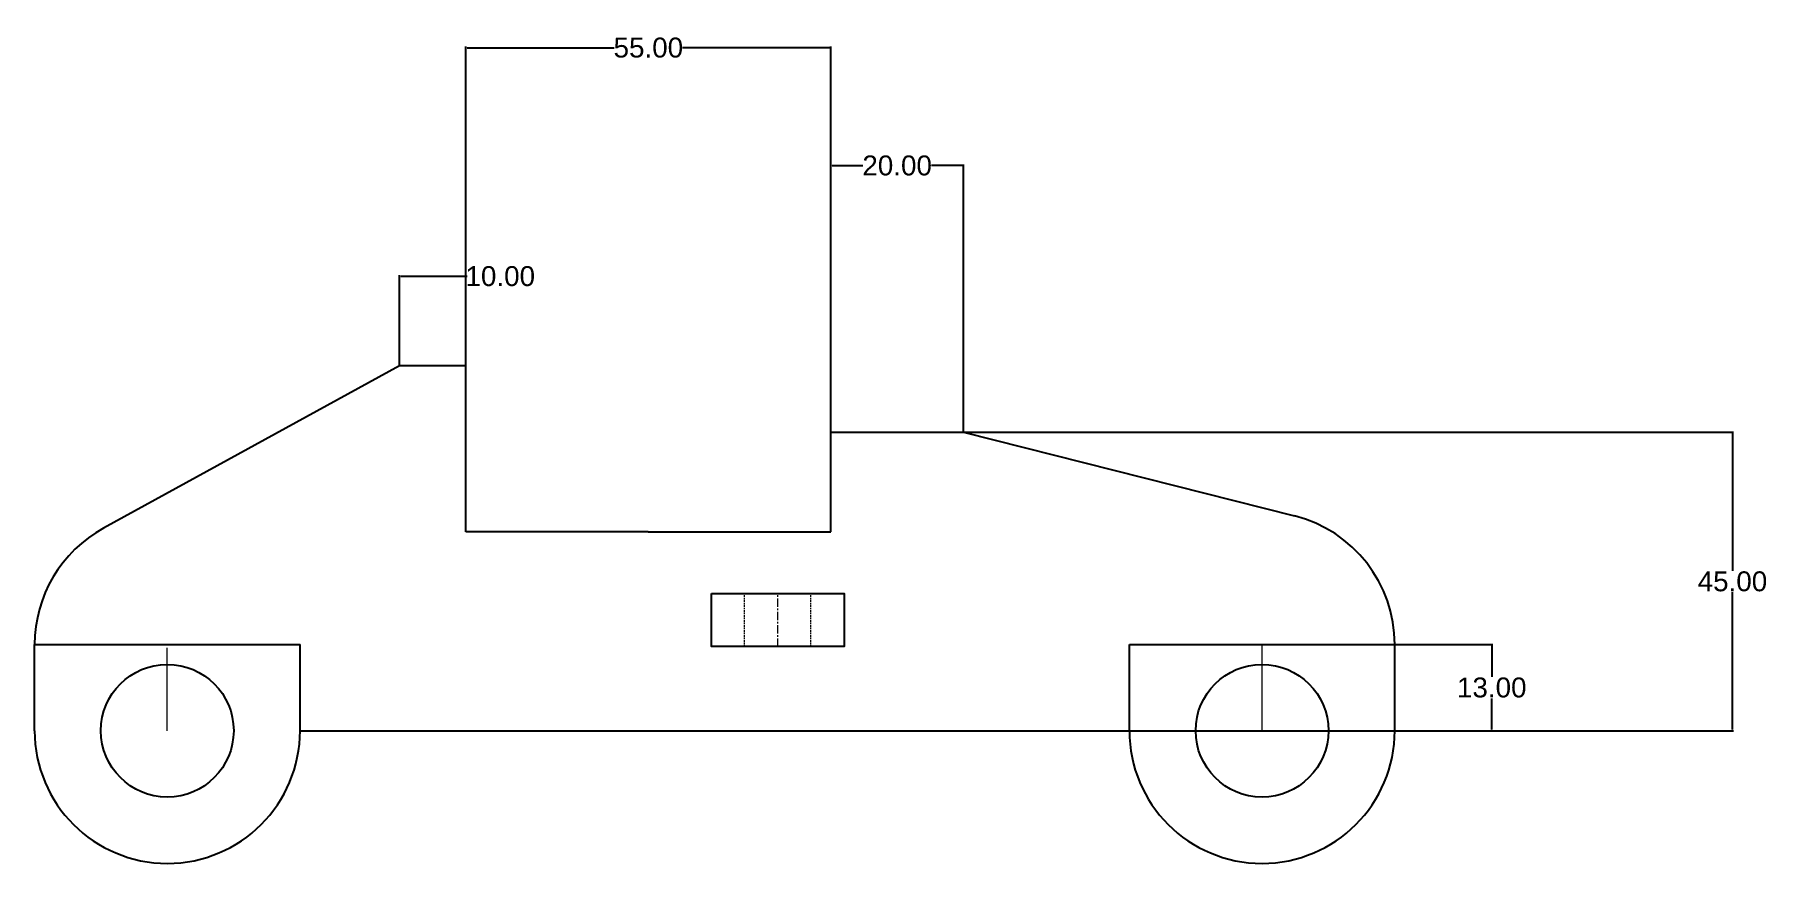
# Model space of a CAD drawing. Header units: millimetres. Extents: x -6852 to 59965, y -10230 to 31776.
# Drawn here: x 5529.4 to 5790.5, y -3154.5 to -3029.5 of the extents above; entities that cross this region are included whole.
import ezdxf

# ---------------------------------------------------------------- set-up
doc = ezdxf.new("R2010")
doc.units = ezdxf.units.MM
doc.header["$MEASUREMENT"] = 0
doc.linetypes.add('CENTER', pattern=[2, 1.25, -0.25, 0.25, -0.25])
doc.linetypes.add('HIDDEN', pattern=[0.375, 0.25, -0.125])
for name, color, linetype, lineweight in [('Center Line', 132, 'CENTER', 18), ('Dimension Line', 53, 'Continuous', 15), ('Hidden Lines', 10, 'HIDDEN', 13), ('Object line', 7, 'Continuous', 25)]:
    doc.layers.add(name, color=color, linetype=linetype, lineweight=lineweight)
doc.styles.get("Standard").update_dxf_attribs({"font": 'arial.ttf'})
doc.dimstyles.get("Standard").update_dxf_attribs({"dimtxt": 3, "dimasz": 0.18, "dimexe": 0.18, "dimexo": 0.0625, "dimgap": 0.09, "dimtad": 0, "dimtih": 1, "dimtoh": 1, "dimzin": 0, "dimdsep": 46, "dimtxsty": 'Standard', "dimcen": 0.09, "dimadec": 0, "dimazin": 0, "dimtfac": 1, "dimtofl": 0, "dimtmove": 0, "dimatfit": 3, "dimfxl": 1, "dimtolj": 1, "dimtzin": 0, "dimarcsym": 0})

msp = doc.modelspace()

# ---------------------------------------------------------------- blocks, each defined once
blk = doc.blocks.new('*D239')
at = {"layer": 'Defpoints', "color": 0, "transparency": 16777216}
for p in [(5734.45, -3121.46), (5734.45, -3134.46), (5749.07, -3134.46)]:
    blk.add_point(p, dxfattribs=at)
at = {"layer": 'Dimension Line', "color": 0, "lineweight": -2, "transparency": 16777216}
for p, q in [((5734.51, -3121.46), (5749.25, -3121.46)), ((5749.07, -3121.64), (5749.07, -3126.33)), ((5749.07, -3134.28), (5749.07, -3129.58)), ((5734.51, -3134.46), (5749.25, -3134.46))]:
    blk.add_line(p, q, dxfattribs=at)
at = {"layer": 'Dimension Line', "color": 0, "transparency": 16777216}
for points in [[(5749.04, -3121.64), (5749.1, -3121.64), (5749.07, -3121.46)], [(5749.04, -3134.28), (5749.1, -3134.28), (5749.07, -3134.46)]]:
    blk.add_solid(points, dxfattribs=at)
at = {"layer": 'Dimension Line', "color": 0, "transparency": 16777216, "insert": (5749.07, -3127.96), "char_height": 3, "attachment_point": 5}
blk.add_mtext('\\A1;13.00', dxfattribs=at)
blk = doc.blocks.new('*D240')
at = {"layer": 'Defpoints', "color": 0, "transparency": 16777216}
for p in [(5649.45, -3089.46), (5649.45, -3134.46), (5785.35, -3134.46)]:
    blk.add_point(p, dxfattribs=at)
at = {"layer": 'Object line', "color": 0, "lineweight": -2, "transparency": 16777216}
for p, q in [((5649.51, -3089.46), (5785.53, -3089.46)), ((5785.35, -3089.64), (5785.35, -3110.34)), ((5785.35, -3134.28), (5785.35, -3113.58)), ((5649.51, -3134.46), (5785.53, -3134.46))]:
    blk.add_line(p, q, dxfattribs=at)
at = {"layer": 'Object line', "color": 0, "transparency": 16777216}
for points in [[(5785.32, -3089.64), (5785.38, -3089.64), (5785.35, -3089.46)], [(5785.32, -3134.28), (5785.38, -3134.28), (5785.35, -3134.46)]]:
    blk.add_solid(points, dxfattribs=at)
at = {"layer": 'Object line', "color": 0, "transparency": 16777216, "insert": (5785.35, -3111.96), "char_height": 3, "attachment_point": 5}
blk.add_mtext('\\A1;45.00', dxfattribs=at)
blk = doc.blocks.new('*D241')
at = {"layer": 'Defpoints', "color": 0, "transparency": 16777216}
for p in [(5594.45, -3065.95), (5584.45, -3079.46), (5594.45, -3079.46)]:
    blk.add_point(p, dxfattribs=at)
at = {"layer": 'Object line', "color": 0, "lineweight": -2, "transparency": 16777216}
for p, q in [((5584.45, -3079.39), (5584.45, -3065.77)), ((5584.63, -3065.95), (5594.27, -3065.95)), ((5594.45, -3079.39), (5594.45, -3065.77)), ((5594.45, -3065.95), (5594.63, -3065.95))]:
    blk.add_line(p, q, dxfattribs=at)
at = {"layer": 'Object line', "color": 0, "transparency": 16777216}
for points in [[(5584.63, -3065.92), (5584.63, -3065.98), (5584.45, -3065.95)], [(5594.27, -3065.92), (5594.27, -3065.98), (5594.45, -3065.95)]]:
    blk.add_solid(points, dxfattribs=at)
at = {"layer": 'Object line', "color": 0, "transparency": 16777216, "insert": (5599.63, -3065.95), "char_height": 3, "attachment_point": 5}
blk.add_mtext('\\A1;10.00', dxfattribs=at)
blk = doc.blocks.new('*D242')
at = {"layer": 'Defpoints', "color": 0, "transparency": 16777216}
for p in [(5669.45, -3049.27), (5649.45, -3089.46), (5669.45, -3089.46)]:
    blk.add_point(p, dxfattribs=at)
at = {"layer": 'Object line', "color": 0, "lineweight": -2, "transparency": 16777216}
for p, q in [((5649.45, -3089.39), (5649.45, -3049.09)), ((5649.63, -3049.27), (5654.27, -3049.27)), ((5669.27, -3049.27), (5664.62, -3049.27)), ((5669.45, -3089.39), (5669.45, -3049.09))]:
    blk.add_line(p, q, dxfattribs=at)
at = {"layer": 'Object line', "color": 0, "transparency": 16777216}
for points in [[(5649.63, -3049.24), (5649.63, -3049.3), (5649.45, -3049.27)], [(5669.27, -3049.24), (5669.27, -3049.3), (5669.45, -3049.27)]]:
    blk.add_solid(points, dxfattribs=at)
at = {"layer": 'Object line', "color": 0, "transparency": 16777216, "insert": (5659.45, -3049.27), "char_height": 3, "attachment_point": 5}
blk.add_mtext('\\A1;20.00', dxfattribs=at)
blk = doc.blocks.new('*D243')
at = {"layer": 'Defpoints', "color": 0, "transparency": 16777216}
for p in [(5649.45, -3031.5), (5594.45, -3104.46), (5649.45, -3104.46)]:
    blk.add_point(p, dxfattribs=at)
at = {"layer": 'Object line', "color": 0, "lineweight": -2, "transparency": 16777216}
for p, q in [((5594.45, -3104.39), (5594.45, -3031.32)), ((5594.63, -3031.5), (5616.8, -3031.5)), ((5649.27, -3031.5), (5627.09, -3031.5)), ((5649.45, -3104.39), (5649.45, -3031.32))]:
    blk.add_line(p, q, dxfattribs=at)
at = {"layer": 'Object line', "color": 0, "transparency": 16777216}
for points in [[(5594.63, -3031.47), (5594.63, -3031.53), (5594.45, -3031.5)], [(5649.27, -3031.47), (5649.27, -3031.53), (5649.45, -3031.5)]]:
    blk.add_solid(points, dxfattribs=at)
at = {"layer": 'Object line', "color": 0, "transparency": 16777216, "insert": (5621.95, -3031.5), "char_height": 3, "attachment_point": 5}
blk.add_mtext('\\A1;55.00', dxfattribs=at)

# ---------------------------------------------------------------- dimensions: what is measured, and where the dimension line sits
at = {"layer": 'Dimension Line'}
dim = msp.add_linear_dim(base=(5749.073, -3134.457), p1=(5734.446, -3121.457), p2=(5734.446, -3134.457), angle=90, dimstyle='Standard', dxfattribs=at)
dim.commit()
dim.dimension.update_dxf_attribs({"geometry": '*D239', "text_midpoint": (5749.073, -3127.957)})
at = {"layer": 'Object line'}
for base, p1, p2, picture, middle in [((5649.446, -3031.498), (5594.446, -3104.457), (5649.446, -3104.457), '*D243', (5621.946, -3031.498)), ((5669.446, -3049.27), (5649.446, -3089.457), (5669.446, -3089.457), '*D242', (5659.446, -3049.27)), ((5594.446, -3065.954), (5584.446, -3079.457), (5594.446, -3079.457), '*D241', (5599.631, -3065.954))]:
    dim = msp.add_linear_dim(base=base, p1=p1, p2=p2, dimstyle='Standard', dxfattribs=at)
    dim.commit()
    dim.dimension.update_dxf_attribs({"geometry": picture, "text_midpoint": middle})
dim = msp.add_linear_dim(base=(5785.351, -3134.457), p1=(5649.446, -3089.457), p2=(5649.446, -3134.457), angle=90, dimstyle='Standard', dxfattribs=at)
dim.commit()
dim.dimension.update_dxf_attribs({"geometry": '*D240', "text_midpoint": (5785.351, -3111.957)})

# ---------------------------------------------------------------- linework, layer by layer
msp.add_lwpolyline([(5569.446, -3134.457), (5694.446, -3134.457)])
for centre in [(5549.446, -3134.457), (5714.446, -3134.457)]:
    msp.add_circle(centre, 10)
for centre in [(5549.446, -3134.457), (5714.446, -3134.457)]:
    msp.add_arc(centre, 20, 180, 0)
at = {"layer": 'Center Line'}
for p, q in [((5641.446, -3121.787), (5641.446, -3113.787)), ((5714.446, -3134.457), (5714.446, -3121.457)), ((5714.446, -3121.457), (5729.644, -3121.457))]:
    msp.add_line(p, q, dxfattribs=at)
at = {"layer": 'Center Line', "ltscale": 10}
for p, q in [((5549.446, -3134.457), (5549.446, -3121.457)), ((5714.446, -3134.457), (5714.446, -3121.457))]:
    msp.add_line(p, q, dxfattribs=at)
at = {"layer": 'Hidden Lines'}
for p, q in [((5636.446, -3121.787), (5636.446, -3113.787)), ((5646.446, -3121.787), (5646.446, -3113.787))]:
    msp.add_line(p, q, dxfattribs=at)
at = {"layer": 'Object line'}
for p, q in [((5584.446, -3079.457), (5539.83, -3103.92)), ((5594.446, -3079.457), (5584.446, -3079.457)), ((5594.446, -3104.457), (5594.446, -3079.457)), ((5649.446, -3104.457), (5649.446, -3089.457)), ((5649.446, -3089.457), (5669.446, -3089.457)), ((5669.446, -3089.457), (5719.346, -3102.066)), ((5621.946, -3104.457), (5594.446, -3104.457)), ((5621.946, -3104.457), (5649.446, -3104.457)), ((5529.446, -3134.457), (5529.446, -3121.457)), ((5529.446, -3121.457), (5569.446, -3121.457)), ((5549.446, -3121.457), (5569.446, -3121.457)), ((5569.446, -3134.457), (5569.446, -3121.457)), ((5694.446, -3134.457), (5694.446, -3121.457)), ((5694.446, -3121.457), (5734.446, -3121.457)), ((5734.446, -3134.457), (5734.446, -3121.457))]:
    msp.add_line(p, q, dxfattribs=at)
msp.add_lwpolyline([(5631.446, -3113.787), (5651.446, -3113.787), (5651.446, -3121.787), (5631.446, -3121.787)], close=True, dxfattribs=at)
for centre, start, end in [((5714.446, -3121.457), 0, 75.81846), ((5549.446, -3121.457), 118.73639, 180)]:
    msp.add_arc(centre, 20, start, end, dxfattribs=at)

msp.set_redraw_order([(e.dxf.handle, doc.entitydb.next_handle()) for e in msp.query("TEXT MTEXT ATTDEF DIMENSION ARC_DIMENSION")])  # texts and dimensions are drawn at this point

doc.saveas('drawing.dxf')
